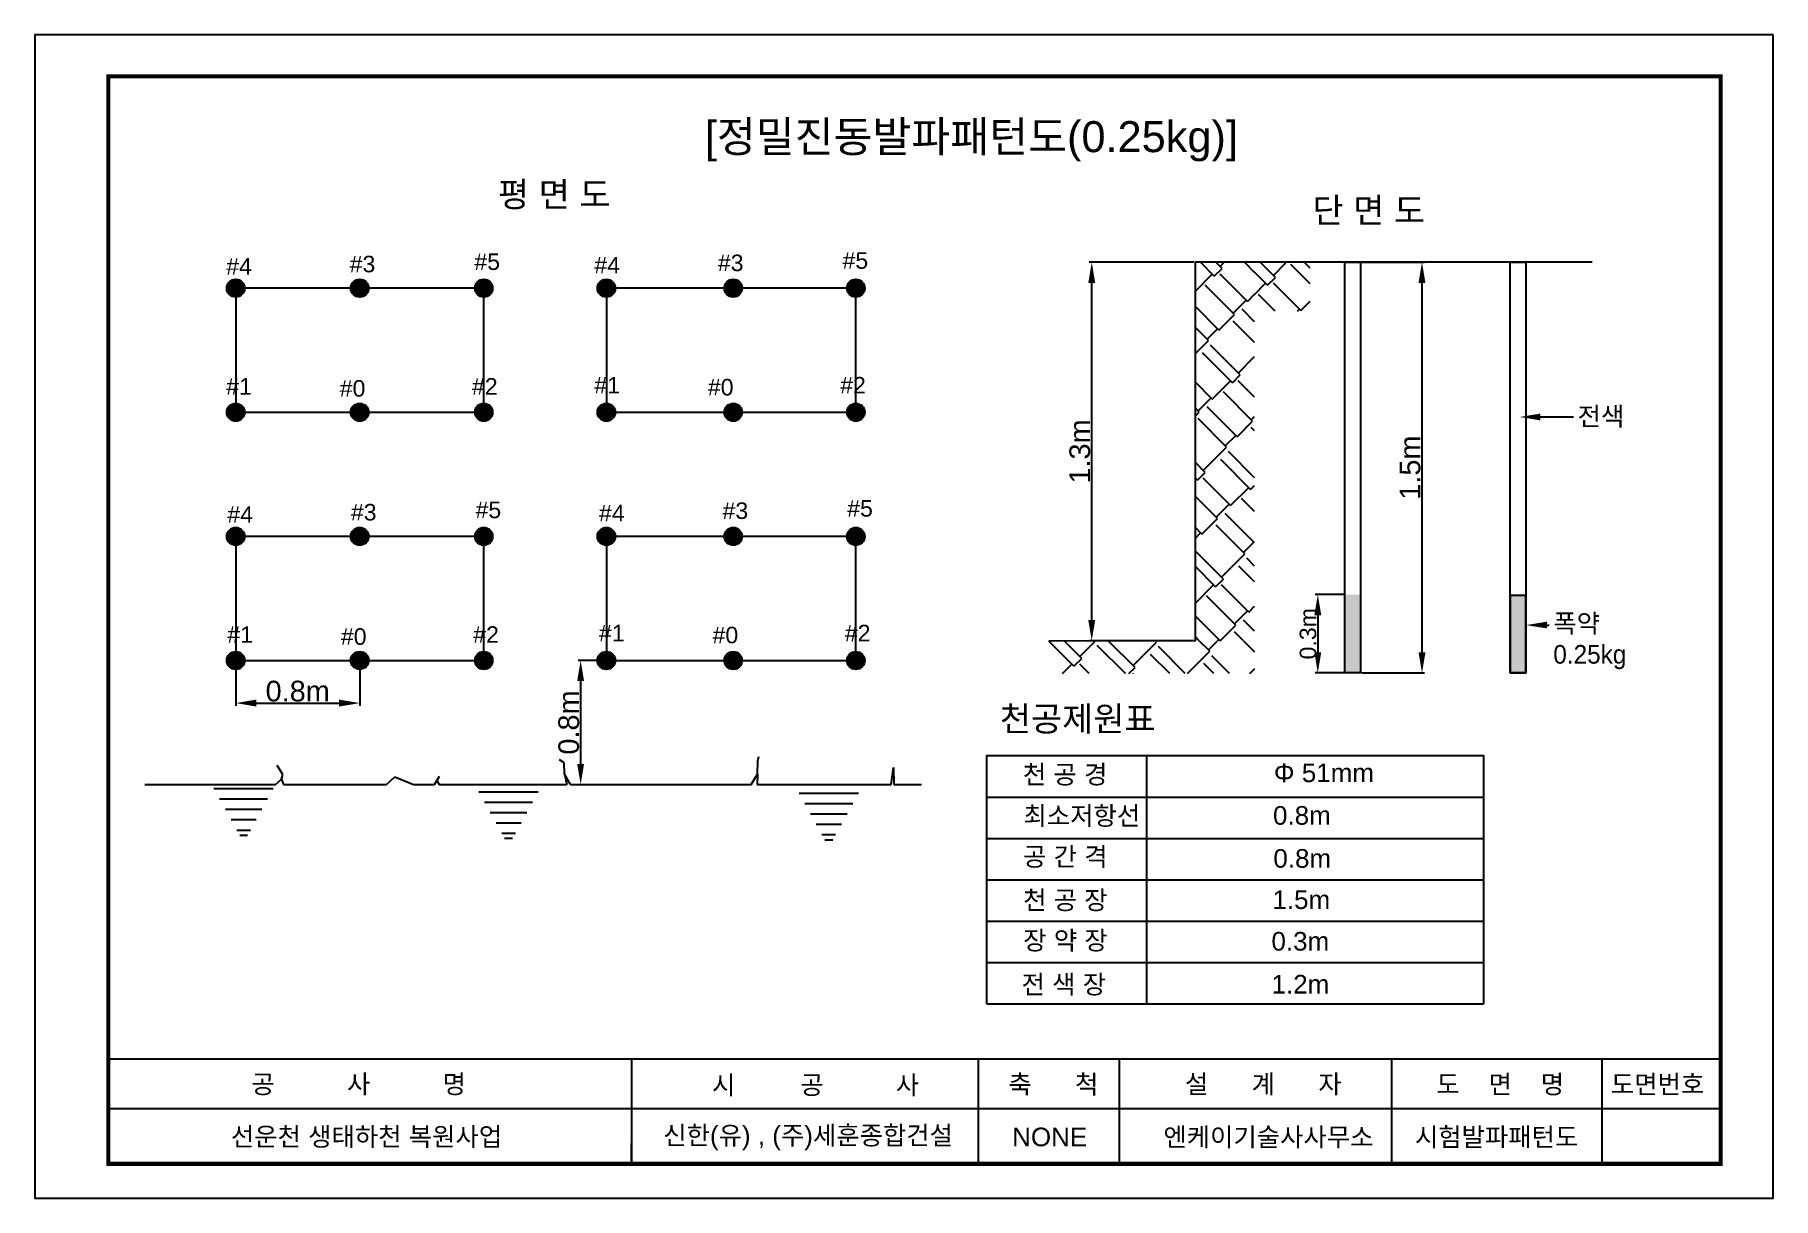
# Model space of a CAD drawing. Header units: millimetres. Extents: x -19 to 11377, y -963 to 606.
# Drawn here: x 2182 to 3023, y -6 to 557 of the extents above; entities that cross this region are included whole.
import ezdxf
from ezdxf import colors
from ezdxf.entities.mleader import LeaderData, LeaderLine
from ezdxf.enums import TextEntityAlignment as Align
from ezdxf.math import Vec2, Vec3

# ---------------------------------------------------------------- set-up
doc = ezdxf.new("R2010")
doc.units = ezdxf.units.MM
doc.layers.get('Defpoints').update_dxf_attribs({"color": 5})
doc.layers.add('FORM-TXT', color=2, linetype='Continuous')
doc.layers.add('도각', color=7, linetype='Continuous')
doc.styles.get("Standard").update_dxf_attribs({"font": 'arial.ttf'})
doc.dimstyles.new('ISO-25', dxfattribs={"dimtxt": 2.5, "dimasz": 2.5, "dimexe": 1.25, "dimexo": 0.625, "dimtad": 1, "dimtxsty": 'Standard', "dimcen": 2.5, "dimadec": 0, "dimazin": 0, "dimtfac": 1, "dimtmove": 0, "dimatfit": 3, "dimfxl": 1, "dimarcsym": 0})
pattern_1 = [(45, (2181.307, -38.394), (16.9727, 47.14634), [10.668, -8.89, 12.446, -5.334, 16.002, -7.112]), (45, (2188.222, -30.222), (16.9727, 47.14634), [8.89, -33.782, 7.112, -10.668]), (45, (2204.88, -16.707), (16.9727, 47.14634), [5.334, -55.118]), (135, (2181.307, -38.394), (-25.77334, 4.40033), [20.447, -64.897]), (135, (2188.85, -30.851), (-25.77334, 4.40033), [20.0025, -65.3415]), (135, (2195.137, -24.565), (-25.77334, 4.40033), [18.669, -66.675]), (135, (2204.88, -16.707), (-25.77334, 4.40033), [20.447, -64.897]), (135, (2208.652, -12.935), (-25.77334, 4.40033), [20.447, -64.897]), (135, (2219.024, -0.677), (-25.77334, 4.40033), [19.558, -65.786])]

msp = doc.modelspace()

# ---------------------------------------------------------------- texts
at = {"color": 0}
for s, height, p in [('[정밀진동발파패턴도(0.25kg)]', 15, (2505.969, 500.288)), ('평 면 도', 12, (2405.874, 473.85)), ('단 면 도', 12, (2799.918, 466.13)), ('#4', 8, (2274.429, 441.062)), ('#3', 8, (2334.172, 442.189)), ('#5', 8, (2394.479, 443.316)), ('#4', 8, (2452.531, 441.626)), ('#3', 8, (2512.275, 442.753)), ('#5', 8, (2572.581, 443.879)), ('#1', 8, (2274.429, 383.029)), ('#0', 8, (2329.348, 382.071)), ('#2', 8, (2393.352, 383.029)), ('#1', 8, (2452.531, 383.592)), ('#0', 8, (2507.45, 382.634)), ('#2', 8, (2571.454, 383.592)), ('#4', 8, (2274.992, 321.051)), ('#3', 8, (2334.736, 322.178)), ('#5', 8, (2395.042, 323.305)), ('#4', 8, (2454.786, 321.784)), ('#3', 8, (2514.529, 322.911)), ('#5', 8, (2574.836, 324.037)), ('#1', 8, (2274.992, 263.018)), ('#0', 8, (2329.911, 262.06)), ('#2', 8, (2393.915, 263.018)), ('#1', 8, (2454.786, 263.75)), ('#0', 8, (2509.705, 262.792)), ('#2', 8, (2573.709, 263.75)), ('천공제원표', 12, (2648.727, 220.288)), ('천 공 경', 9, (2659.844, 194.873)), ('Φ 51mm', 9, (2781.253, 195.652)), ('최소저항선', 9, (2660.115, 174.908)), ('0.8m', 9, (2780.844, 175.066)), ('공 간 격', 9, (2659.941, 155.135)), ('0.8m', 9, (2781.011, 154.272)), ('천 공 장', 9, (2659.963, 134.11)), ('1.5m', 9, (2780.551, 134.313)), ('장 약 장', 9, (2660.011, 114.62)), ('0.3m', 9, (2780.083, 114.199)), ('전 색 장', 9, (2659.209, 93.344)), ('1.2m', 9, (2780.131, 93.443))]:
    msp.add_text(s, height=height, dxfattribs=at).set_placement(p)
at = {"layer": 'FORM-TXT', "color": 0}
for s, p in [('공          사          명', (2338.5, 49.638)), ('선운천 생태하천 복원사업', (2342.324, 24.247))]:
    msp.add_text(s, height=9, dxfattribs=at).set_placement(p, align=Align.MIDDLE_CENTER)
msp.add_text('신한(유) , (주)세훈종합건설', height=9, dxfattribs=at).set_placement((2555.949, 24.128), align=Align.MIDDLE)
for s, p in [('엔케이기술사사무소', (2727.813, 24.037)), ('시험발파패턴도', (2849.481, 24.125))]:
    msp.add_text(s, height=9, dxfattribs=at).set_placement(p, align=Align.MIDDLE_LEFT)
at = {"layer": '도각', "color": 0}
for s, p in [('시         공          사   ', (2564.763, 49.258)), ('축      척', (2674.615, 49.548)), ('설      계      자', (2776.156, 49.654)), ('도    면    명', (2890.765, 49.577)), ('도면번호', (2966.876, 49.58)), ('NONE', (2672.814, 24.086))]:
    msp.add_text(s, height=9, dxfattribs=at).set_placement(p, align=Align.MIDDLE_CENTER)

# ---------------------------------------------------------------- blocks, each defined once
blk = doc.blocks.new('*D25')
at = {"color": 0, "lineweight": -2, "transparency": 16777216}
for p, q in [((2823.74, 447.06), (2854.16, 447.06)), ((2852.91, 437.06), (2852.91, 258.43)), ((2823.74, 248.43), (2854.16, 248.43))]:
    blk.add_line(p, q, dxfattribs=at)
at = {"color": 0, "transparency": 16777216}
for points in [[(2851.24, 437.06), (2854.58, 437.06), (2852.91, 447.06)], [(2851.24, 258.43), (2854.58, 258.43), (2852.91, 248.43)]]:
    blk.add_solid(points, dxfattribs=at)
at = {"layer": 'Defpoints', "color": 0, "transparency": 16777216}
for p in [(2823.12, 447.06), (2823.12, 248.43), (2852.91, 248.43)]:
    blk.add_point(p, dxfattribs=at)
at = {"color": 0, "transparency": 16777216, "insert": (2847.18, 347.74), "char_height": 10, "attachment_point": 5, "rotation": 90}
blk.add_mtext('1.5m', dxfattribs=at)
blk = doc.blocks.new('*D26')
at = {"color": 0, "lineweight": -2, "transparency": 16777216}
for p, q in [((2742.49, 447.06), (2691.9, 447.06)), ((2693.15, 274.03), (2693.15, 437.06)), ((2742.49, 264.03), (2691.9, 264.03))]:
    blk.add_line(p, q, dxfattribs=at)
at = {"color": 0, "transparency": 16777216}
for points in [[(2691.49, 437.06), (2694.82, 437.06), (2693.15, 447.06)], [(2691.49, 274.03), (2694.82, 274.03), (2693.15, 264.03)]]:
    blk.add_solid(points, dxfattribs=at)
at = {"layer": 'Defpoints', "color": 0, "transparency": 16777216}
for p in [(2693.15, 447.06), (2743.12, 447.06), (2743.12, 264.03)]:
    blk.add_point(p, dxfattribs=at)
at = {"color": 0, "transparency": 16777216, "insert": (2687.42, 355.54), "char_height": 10, "attachment_point": 5, "rotation": 90}
blk.add_mtext('1.3m', dxfattribs=at)
blk = doc.blocks.new('*D24')
at = {"color": 0, "lineweight": -2, "transparency": 16777216}
for p, q in [((2815.31, 286.38), (2801.26, 286.38)), ((2802.51, 276.38), (2802.51, 258.43)), ((2815.31, 248.43), (2801.26, 248.43))]:
    blk.add_line(p, q, dxfattribs=at)
at = {"color": 0, "transparency": 16777216}
for points in [[(2800.85, 276.38), (2804.18, 276.38), (2802.51, 286.38)], [(2800.85, 258.43), (2804.18, 258.43), (2802.51, 248.43)]]:
    blk.add_solid(points, dxfattribs=at)
at = {"layer": 'Defpoints', "color": 0, "transparency": 16777216}
for p in [(2815.61, 286.38), (2802.51, 248.43), (2815.61, 248.43)]:
    blk.add_point(p, dxfattribs=at)
at = {"color": 0, "transparency": 16777216, "insert": (2797.8, 267.4), "char_height": 8, "attachment_point": 5, "rotation": 90}
blk.add_mtext('0.3m', dxfattribs=at)
blk = doc.blocks.new('*D27')
at = {"color": 0, "lineweight": -2, "transparency": 16777216}
for p, q in [((2457.71, 254.49), (2444.66, 254.49)), ((2445.91, 244.49), (2445.91, 204.49)), ((2441.66, 194.49), (2447.16, 194.49))]:
    blk.add_line(p, q, dxfattribs=at)
at = {"color": 0, "transparency": 16777216}
for points in [[(2444.24, 244.49), (2447.57, 244.49), (2445.91, 254.49)], [(2444.24, 204.49), (2447.57, 204.49), (2445.91, 194.49)]]:
    blk.add_solid(points, dxfattribs=at)
at = {"layer": 'Defpoints', "color": 0, "transparency": 16777216}
for p in [(2458.34, 254.49), (2441.04, 194.49), (2445.91, 194.49)]:
    blk.add_point(p, dxfattribs=at)
at = {"color": 0, "transparency": 16777216, "insert": (2440.18, 224.49), "char_height": 10, "attachment_point": 5, "rotation": 90}
blk.add_mtext('0.8m', dxfattribs=at)
blk = doc.blocks.new('*D28')
at = {"color": 0, "lineweight": -2, "transparency": 16777216}
for p, q in [((2279.03, 253.87), (2279.03, 232.63)), ((2339.03, 253.89), (2339.03, 232.63)), ((2289.03, 233.88), (2329.03, 233.88))]:
    blk.add_line(p, q, dxfattribs=at)
at = {"color": 0, "transparency": 16777216}
for points in [[(2289.03, 235.55), (2289.03, 232.21), (2279.03, 233.88)], [(2329.03, 235.55), (2329.03, 232.21), (2339.03, 233.88)]]:
    blk.add_solid(points, dxfattribs=at)
at = {"layer": 'Defpoints', "color": 0, "transparency": 16777216}
for p in [(2279.03, 254.49), (2339.03, 254.51), (2339.03, 233.88)]:
    blk.add_point(p, dxfattribs=at)
at = {"color": 0, "transparency": 16777216, "insert": (2309.03, 239.61), "char_height": 10, "attachment_point": 5}
blk.add_mtext('0.8m', dxfattribs=at)

# ---------------------------------------------------------------- dimensions: what is measured, and where the dimension line sits
at = {"color": 0}
dim = msp.add_linear_dim(base=(2693.153, 447.056), p1=(2743.116, 264.032), p2=(2743.116, 447.056), angle=90, text='1.3m', dimstyle='ISO-25', override={"dimtxt": 10, "dimasz": 10}, dxfattribs=at)
dim.commit()
dim.dimension.update_dxf_attribs({"geometry": '*D26', "text_midpoint": (2693.153, 355.544), "dimtype": 161})
for base, p1, p2, text, override, picture, middle in [((2852.91, 248.43), (2823.116, 447.056), (2823.116, 248.43), '1.5m', {"dimtxt": 10, "dimasz": 10}, '*D25', (2847.18, 347.743)), ((2802.515, 248.43), (2815.61, 286.379), (2815.61, 248.43), '0.3m', {"dimtxt": 8, "dimasz": 10, "dimexo": 0.3}, '*D24', (2797.802, 267.404)), ((2445.908, 194.493), (2458.338, 254.493), (2441.038, 194.493), '0.8m', {"dimtxt": 10, "dimasz": 10}, '*D27', (2440.177, 224.493))]:
    dim = msp.add_linear_dim(base=base, p1=p1, p2=p2, angle=90, text=text, dimstyle='ISO-25', override=override, dxfattribs=at)
    dim.commit()
    dim.dimension.update_dxf_attribs({"geometry": picture, "text_midpoint": middle})
dim = msp.add_linear_dim(base=(2339.026, 233.88), p1=(2279.026, 254.493), p2=(2339.026, 254.513), text='0.8m', dimstyle='ISO-25', override={"dimtxt": 10, "dimasz": 10}, dxfattribs=at)
dim.commit()
dim.dimension.update_dxf_attribs({"geometry": '*D28', "text_midpoint": (2309.026, 239.611)})

# ---------------------------------------------------------------- hatches: boundary and pattern name
h = msp.add_hatch()
h.set_pattern_fill('AR-RSHKE', color=0, scale=0.07, angle=45)
h.set_pattern_definition(pattern_1)
h.paths.add_polyline_path([(2771.969, 447.056), (2743.116, 447.056), (2743.116, 264.028), (2771.969, 264.028)])
h = msp.add_hatch()
h.set_pattern_fill('AR-RSHKE', color=0, scale=0.07, angle=45)
h.set_pattern_definition(pattern_1)
h.paths.add_polyline_path([(2771.672, 446.721), (2798.847, 446.721), (2798.847, 423.384), (2771.672, 423.384)])
h = msp.add_hatch(color=0)
h.dxf.hatch_style = 1
edge = h.paths.add_edge_path()
edge.add_arc((2279.026, 434.493), 4.312, 0, 360)
h = msp.add_hatch(color=0)
h.dxf.hatch_style = 1
edge = h.paths.add_edge_path()
edge.add_arc((2339.026, 434.493), 4.312, 0, 360)
h = msp.add_hatch(color=0)
h.dxf.hatch_style = 1
edge = h.paths.add_edge_path()
edge.add_arc((2399.026, 434.493), 4.312, 0, 360)
h = msp.add_hatch(color=0)
h.dxf.hatch_style = 1
edge = h.paths.add_edge_path()
edge.add_arc((2458.338, 434.493), 4.312, 0, 360)
h = msp.add_hatch(color=0)
h.dxf.hatch_style = 1
edge = h.paths.add_edge_path()
edge.add_arc((2519.713, 434.493), 4.312, 0, 360)
h = msp.add_hatch(color=0)
h.dxf.hatch_style = 1
edge = h.paths.add_edge_path()
edge.add_arc((2579.026, 434.493), 4.312, 0, 360)
h = msp.add_hatch(color=0)
h.dxf.hatch_style = 1
edge = h.paths.add_edge_path()
edge.add_arc((2279.026, 374.493), 4.312, 0, 360)
h = msp.add_hatch(color=0)
h.dxf.hatch_style = 1
edge = h.paths.add_edge_path()
edge.add_arc((2339.026, 374.493), 4.312, 0, 360)
h = msp.add_hatch(color=0)
h.dxf.hatch_style = 1
edge = h.paths.add_edge_path()
edge.add_arc((2399.026, 374.493), 4.312, 0, 360)
h = msp.add_hatch(color=0)
h.dxf.hatch_style = 1
edge = h.paths.add_edge_path()
edge.add_arc((2458.338, 374.493), 4.312, 0, 360)
h = msp.add_hatch(color=0)
h.dxf.hatch_style = 1
edge = h.paths.add_edge_path()
edge.add_arc((2519.713, 374.493), 4.312, 0, 360)
h = msp.add_hatch(color=0)
h.dxf.hatch_style = 1
edge = h.paths.add_edge_path()
edge.add_arc((2579.026, 374.493), 4.312, 0, 360)
h = msp.add_hatch(color=0)
h.dxf.hatch_style = 1
edge = h.paths.add_edge_path()
edge.add_arc((2279.026, 314.493), 4.312, 0, 360)
h = msp.add_hatch(color=0)
h.dxf.hatch_style = 1
edge = h.paths.add_edge_path()
edge.add_arc((2339.026, 314.493), 4.312, 0, 360)
h = msp.add_hatch(color=0)
h.dxf.hatch_style = 1
edge = h.paths.add_edge_path()
edge.add_arc((2399.026, 314.493), 4.312, 0, 360)
h = msp.add_hatch(color=0)
h.dxf.hatch_style = 1
edge = h.paths.add_edge_path()
edge.add_arc((2458.338, 314.493), 4.312, 0, 360)
h = msp.add_hatch(color=0)
h.dxf.hatch_style = 1
edge = h.paths.add_edge_path()
edge.add_arc((2519.713, 314.493), 4.312, 0, 360)
h = msp.add_hatch(color=0)
h.dxf.hatch_style = 1
edge = h.paths.add_edge_path()
edge.add_arc((2579.026, 314.493), 4.312, 0, 360)
h = msp.add_hatch(color=0)
h.dxf.hatch_style = 1
h.paths.add_polyline_path([(2823.116, 286.357), (2815.61, 286.357), (2815.61, 248.43), (2823.116, 248.43)])
h = msp.add_hatch(color=251)
h.dxf.hatch_style = 1
h.paths.add_polyline_path([(2823.116, 286.357), (2815.61, 286.357), (2815.61, 248.43), (2823.116, 248.43)])
h = msp.add_hatch(color=251)
h.dxf.hatch_style = 1
h.paths.add_polyline_path([(2895.61, 248.43), (2903.116, 248.43), (2903.116, 285.95), (2895.61, 285.95)])
h = msp.add_hatch()
h.set_pattern_fill('AR-RSHKE', color=0, scale=0.07, angle=45)
h.set_pattern_definition(pattern_1)
h.paths.add_polyline_path([(2672.328, 263.864), (2772.012, 263.864), (2772.012, 248.157), (2672.328, 248.157)])
h = msp.add_hatch(color=0)
h.dxf.hatch_style = 1
edge = h.paths.add_edge_path()
edge.add_arc((2279.026, 254.493), 4.312, 0, 360)
h = msp.add_hatch(color=0)
h.dxf.hatch_style = 1
edge = h.paths.add_edge_path()
edge.add_arc((2339.026, 254.513), 4.312, 0, 360)
h = msp.add_hatch(color=0)
h.dxf.hatch_style = 1
edge = h.paths.add_edge_path()
edge.add_arc((2399.026, 254.493), 4.312, 0, 360)
h = msp.add_hatch(color=0)
h.dxf.hatch_style = 1
edge = h.paths.add_edge_path()
edge.add_arc((2458.338, 254.493), 4.312, 0, 360)
h = msp.add_hatch(color=0)
h.dxf.hatch_style = 1
edge = h.paths.add_edge_path()
edge.add_arc((2519.713, 254.493), 4.312, 0, 360)
h = msp.add_hatch(color=0)
h.dxf.hatch_style = 1
edge = h.paths.add_edge_path()
edge.add_arc((2579.026, 254.493), 4.312, 0, 360)

# ---------------------------------------------------------------- linework, layer by layer
at = {"color": 0}
for p, q in [((2301.841, 199.347), (2299.102, 203.662)), ((2437.911, 204.925), (2435.755, 206.467)), ((2438.149, 199.691), (2437.911, 204.925)), ((2531.404, 199.499), (2531.626, 205.923)), ((2531.626, 205.923), (2532.125, 208)), ((2596.11, 194.493), (2597.237, 202.696)), ((2597.237, 202.696), (2597.426, 194.493)), ((2719.587, 208.462), (2719.587, 88.408)), ((2298.356, 194.493), (2301.248, 197.084)), ((2301.248, 197.084), (2301.841, 199.347)), ((2301.248, 197.084), (2302.148, 194.493)), ((2352.061, 194.493), (2356.057, 198.208)), ((2356.057, 198.208), (2364.998, 194.493)), ((2375.146, 194.493), (2377.669, 198.591)), ((2376.354, 196.455), (2377.487, 194.493)), ((2441.038, 194.493), (2438.149, 199.691)), ((2438.149, 199.691), (2439.243, 194.493)), ((2528.327, 194.493), (2531.404, 199.499)), ((2531.404, 199.499), (2531.232, 194.493)), ((2642.373, 188.408), (2882.71, 188.408)), ((2642.373, 168.408), (2882.71, 168.408)), ((2642.373, 148.408), (2882.71, 148.408)), ((2642.373, 128.408), (2882.71, 128.408)), ((2642.373, 108.408), (2882.71, 108.408)), ((2642.373, 88.408), (2882.71, 88.408))]:
    msp.add_line(p, q, dxfattribs=at)
for points in [[(2935.189, 447.056), (2743.116, 447.056), (2743.116, 264.032), (2672.328, 263.864)], [(2279.026, 374.493), (2399.026, 374.493), (2399.026, 434.493), (2279.026, 434.493), (2279.026, 374.493)], [(2458.338, 374.493), (2579.026, 374.493), (2579.026, 434.493), (2458.338, 434.493), (2458.338, 374.493)], [(2279.026, 254.493), (2399.026, 254.493), (2399.026, 314.493), (2279.026, 314.493), (2279.026, 254.493)], [(2458.338, 314.493), (2458.338, 254.493), (2579.026, 254.493), (2579.026, 314.493), (2458.338, 314.493)], [(2642.373, 88.408), (2642.373, 208.462), (2882.71, 208.462), (2882.71, 88.408)], [(2235.066, 194.493), (2298.356, 194.493)], [(2302.148, 194.493), (2352.061, 194.493)], [(2364.998, 194.493), (2375.146, 194.493)], [(2377.487, 194.493), (2439.243, 194.493)], [(2441.038, 194.493), (2528.327, 194.493)], [(2531.232, 194.493), (2596.11, 194.493)], [(2597.426, 194.493), (2610.863, 194.493)], [(2268.492, 192.506), (2297.233, 192.506)], [(2271.261, 187.506), (2294.464, 187.506)], [(2396.662, 191.021), (2425.403, 191.021)], [(2399.431, 186.021), (2422.634, 186.021)], [(2551.58, 190.314), (2580.32, 190.314)], [(2554.348, 185.314), (2577.552, 185.314)], [(2274.029, 182.506), (2291.695, 182.506)], [(2276.811, 177.506), (2288.94, 177.506)], [(2402.2, 181.021), (2419.865, 181.021)], [(2557.117, 180.314), (2574.783, 180.314)], [(2279.551, 172.506), (2286.142, 172.506)], [(2280.962, 170.006), (2284.784, 170.006)], [(2404.982, 176.021), (2417.11, 176.021)], [(2407.722, 171.021), (2414.312, 171.021)], [(2409.132, 168.521), (2412.955, 168.521)], [(2559.899, 175.314), (2572.027, 175.314)], [(2562.639, 170.314), (2569.23, 170.314)], [(2564.05, 167.814), (2567.872, 167.814)], [(2470.499, 61.748), (2470.499, 11.114), (2470.499, 20.911)]]:
    msp.add_lwpolyline(points, dxfattribs=at)
for points in [[(2815.61, 447.056), (2823.116, 447.056), (2823.116, 248.43), (2815.61, 248.43)], [(2895.61, 447.056), (2903.116, 447.056), (2903.116, 248.43), (2895.61, 248.43)], [(2903.116, 285.95), (2895.61, 285.95), (2895.61, 248.43), (2903.116, 248.43)]]:
    msp.add_lwpolyline(points, close=True, dxfattribs=at)
for centre in [(2279.026, 434.493), (2339.026, 434.493), (2399.026, 434.493), (2458.338, 434.493), (2519.713, 434.493), (2579.026, 434.493), (2279.026, 374.493), (2339.026, 374.493), (2399.026, 374.493), (2458.338, 374.493), (2519.713, 374.493), (2579.026, 374.493), (2279.026, 314.493), (2339.026, 314.493), (2399.026, 314.493), (2458.338, 314.493), (2519.713, 314.493), (2579.026, 314.493), (2279.026, 254.493), (2339.026, 254.513), (2399.026, 254.493), (2458.338, 254.493), (2519.713, 254.493), (2579.026, 254.493)]:
    msp.add_circle(centre, 4.312, dxfattribs=at)
at = {"layer": 'Defpoints', "color": 0}
msp.add_lwpolyline([(3022.831, 557.036), (2181.831, 557.036), (2181.831, -5.542), (3022.831, -5.542)], close=True, dxfattribs=at)
at = {"layer": '도각', "color": 0}
for p, q in [((2638.285, 61.748), (2638.285, 11.114)), ((2706.406, 61.748), (2706.406, 11.114)), ((2838.097, 61.748), (2838.097, 11.114)), ((2939.864, 61.748), (2939.864, 11.114)), ((2218.361, 37.795), (2997.412, 37.795))]:
    msp.add_line(p, q, dxfattribs=at)
at = {"layer": '도각', "color": 0, "const_width": 2, "flags": 128}
msp.add_lwpolyline([(2997.412, 536.928), (2997.412, 11.114), (2217.412, 11.114), (2217.412, 536.928)], close=True, dxfattribs=at)
at = {"layer": '도각', "color": 0, "const_width": 0.946}
msp.add_lwpolyline([(2217.412, 61.748), (2997.412, 61.748)], dxfattribs=at)

msp.set_redraw_order([(e.dxf.handle, doc.entitydb.next_handle()) for e in msp.query("TEXT MTEXT ATTDEF DIMENSION ARC_DIMENSION")])  # texts and dimensions are drawn at this point

# ---------------------------------------------------------------- leaders
at = {"color": 0}
ml = msp.add_multileader_mtext('Standard', dxfattribs=at)
ml.set_content('{\\fGulim|b0|i0|c129|p50;전색}')
ml.set_leader_properties()
ml.build(insert=Vec2(0, 0))
ml.multileader.update_dxf_attribs({"arrow_head_size": 10})
ctx = ml.context
ctx.base_point, ctx.char_height, ctx.arrow_head_size, ctx.plane_origin = Vec3(2926.188, 372.22), 9, 10, Vec3(2900.195, 372.22)
notes = []
notes.append((ctx, [(0, (1, 1, 0), (2918.188, 372.22), (1, 0), 8, [(0, [(2900.195, 372.22)], 0, [])])]))
ctx.mtext.insert, ctx.mtext.flow_direction = Vec3(2928.188, 377.025), 5
ml = msp.add_multileader_mtext('Standard', dxfattribs=at)
ml.set_content('{\\fGulim|b0|i0|c129|p50;폭약\\P0.25kg}')
ml.set_leader_properties()
ml.build(insert=Vec2(0, 0))
ml.multileader.update_dxf_attribs({"arrow_head_size": 10})
ctx = ml.context
ctx.base_point, ctx.char_height, ctx.arrow_head_size, ctx.plane_origin = Vec3(2914.437, 271.596), 9, 10, Vec3(2903.364, 271.596)
notes.append((ctx, [(0, (1, 1, 0), (2906.437, 271.596), (1, 0), 8, [(0, [(2903.364, 271.596)], 0, [])])]))
ctx.mtext.insert, ctx.mtext.flow_direction = Vec3(2916.437, 276.959), 5
for ctx, leaders in notes:
    for number, flags, end, landing, length, lines in leaders:
        leader = LeaderData()
        leader.index, (leader.has_last_leader_line, leader.has_dogleg_vector, leader.attachment_direction) = number, flags
        leader.last_leader_point, leader.dogleg_vector, leader.dogleg_length = Vec3(end), Vec3(landing), length
        for number, points, colour, breaks in lines:
            line = LeaderLine()
            line.index, line.vertices, line.color, line.breaks = number, Vec3.list(points), colors.encode_raw_color(colour), breaks
            leader.lines.append(line)
        ctx.leaders.append(leader)

doc.saveas('drawing.dxf')
